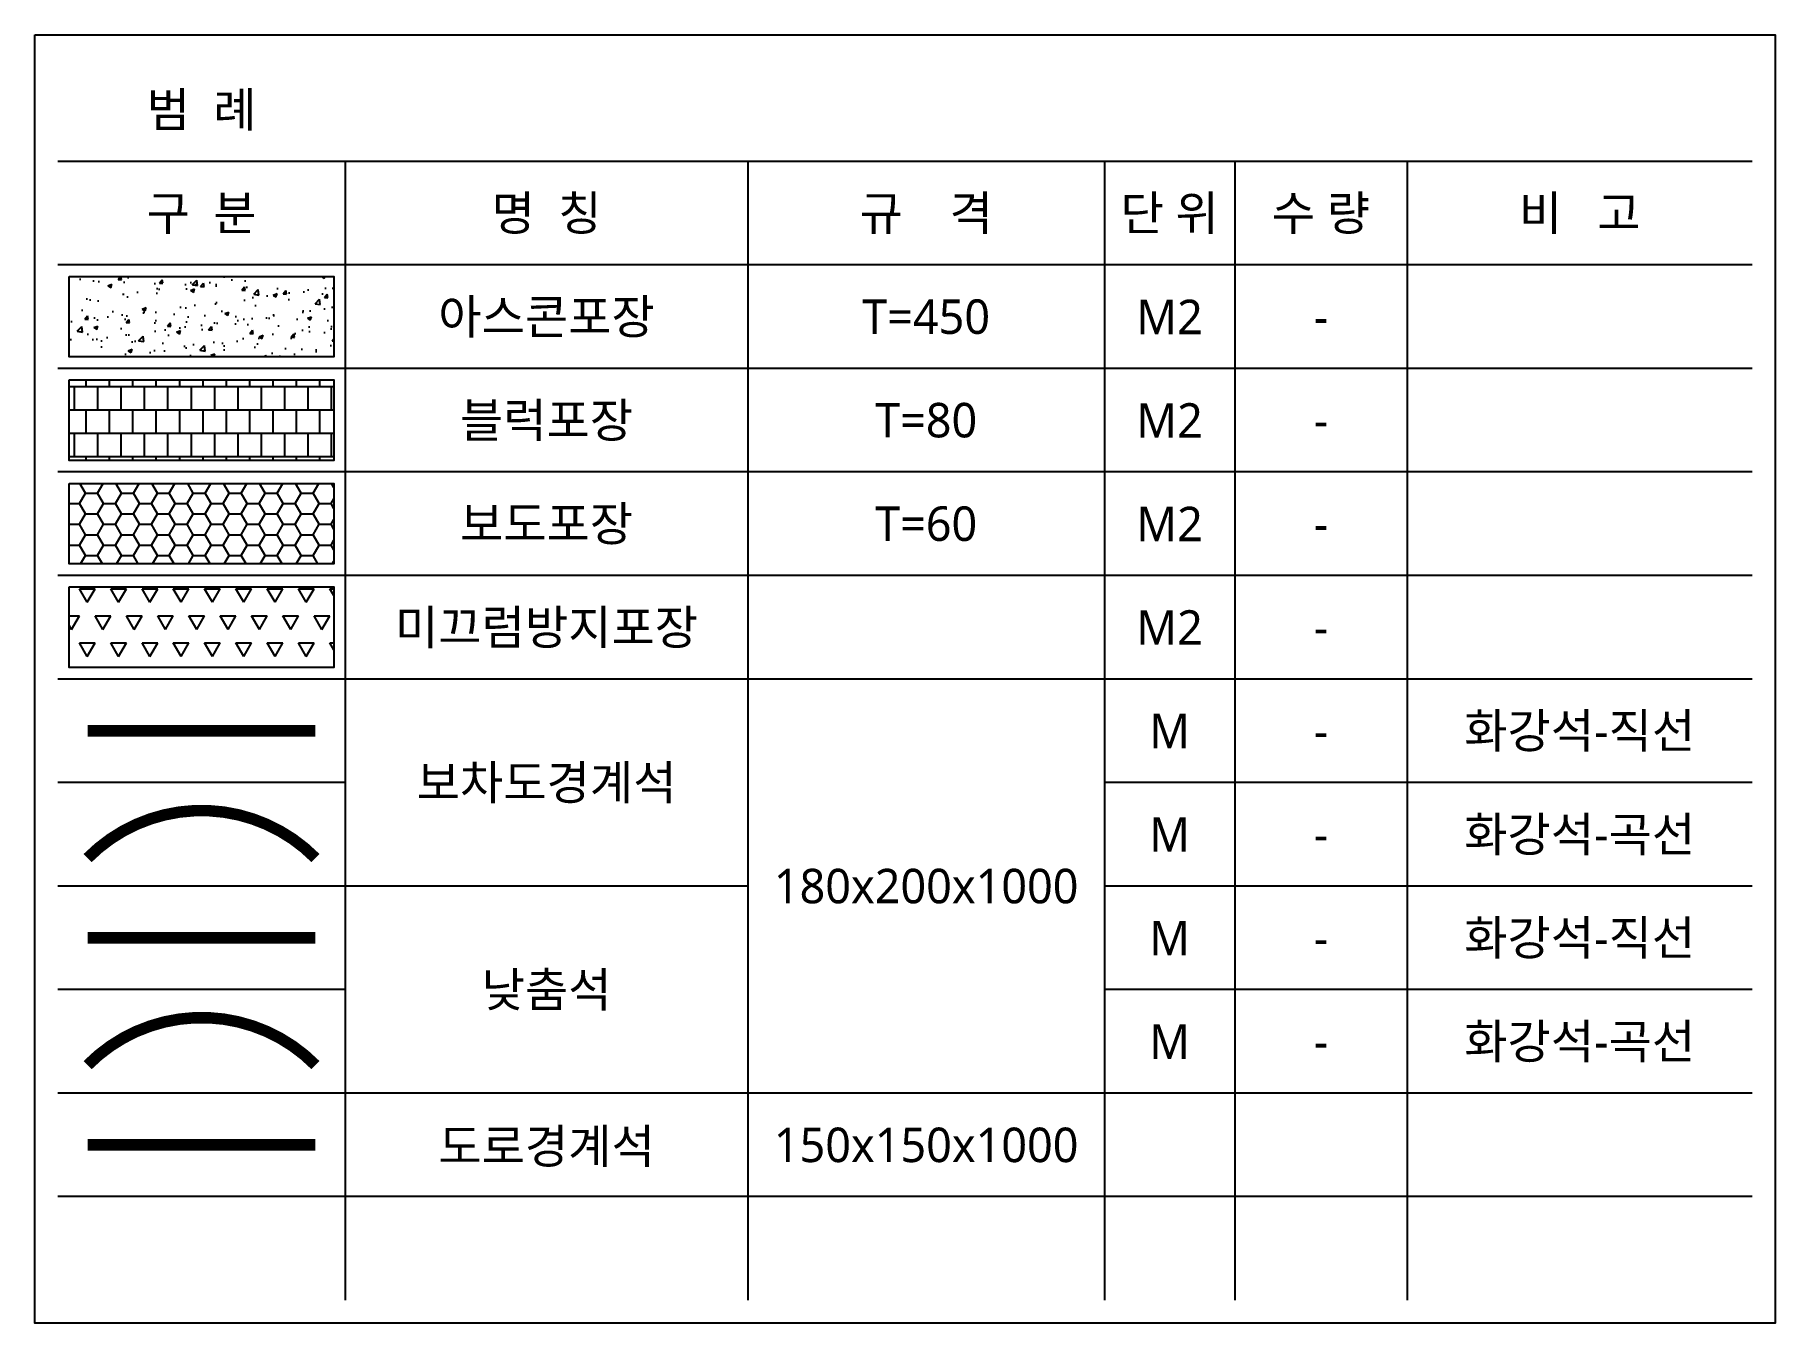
# Model space of a CAD drawing. Header units: millimetres. Extents: x 2270 to 68659, y 977 to 17827.
# Drawn here: x 51332 to 58899, y 12227 to 17827 of the extents above; entities that cross this region are included whole.
import ezdxf
from ezdxf.enums import TextEntityAlignment as Align

# ---------------------------------------------------------------- set-up
doc = ezdxf.new("R2010")
doc.units = ezdxf.units.MM
doc.set_wipeout_variables(frame=1)
for name, pattern in [('-HID', [2.5, 1.5, -1]), ('ACAD_ISO04W100', [30.5, 24, -3, 0.5, -3]), ('CENTER', [50.8, 31.75, -6.35, 6.35, -6.35])]:
    doc.linetypes.add(name, pattern=pattern)
for name, color, linetype in [('C-포장-미끄럼방지포장-SO', 230, 'Continuous'), ('C-포장-범례-SO', 7, 'Continuous'), ('C-포장-보도턱낮춤-180X200(곡선)-SO', 1, 'ACAD_ISO04W100'), ('C-포장-보도턱낮춤-180X200(직선)-SO', 1, 'ACAD_ISO04W100'), ('C-포장-보차도경계석180X200(곡선)-SO', 6, 'Continuous'), ('C-포장-보차도경계석180X200(직선)-SO', 90, 'ACAD_ISO04W100'), ('C-포장-아스콘(일반)-SO', 230, 'Continuous'), ('C-포장-인조화강석블럭(일반)-SO', 120, 'Continuous')]:
    doc.layers.add(name, color=color, linetype=linetype)
doc.styles.add('맑은 고딕', font='malgun.ttf')

msp = doc.modelspace()

# ---------------------------------------------------------------- wipeouts: each hides what was drawn before it
msp.add_wipeout([(51432.2, 17727), (58799.1, 17727), (58799.1, 12327), (51432.2, 12327)]).dxf.layer = 'C-포장-범례-SO'

# ---------------------------------------------------------------- next in the draw order: hatches: boundary and pattern name
at = {"layer": 'C-포장-미끄럼방지포장-SO'}
h = msp.add_hatch(dxfattribs=at)
h.set_pattern_fill('TRIANG', color=1, scale=14.285714)
h.set_pattern_definition([(60, (-185408.27, -21052.41), (-68.035714, 117.841314), [68.035714, -68.035714]), (120, (-185408.27, -21052.41), (-136.07143, 8e-08), [68.035714, -68.035714]), (0, (-185442.29, -20993.49), (68.035714, 117.841314), [68.035714, -68.035714])])
h.paths.add_polyline_path([(52632.2, 15077), (52632.2, 15427), (51482.2, 15427), (51482.2, 15077)])
at = {"layer": 'C-포장-아스콘(일반)-SO'}
h = msp.add_hatch(dxfattribs=at)
h.set_pattern_fill('AR-CONC', color=4, scale=25)
h.set_pattern_definition([(50, (-62666.33, -130307.19), (179.31505, -15.68803), [18.75, -206.25]), (355, (-62666.33, -130307.19), (-34.68783, 188.04803), [15, -165]), (100.45144, (-62651.39, -130308.5), (144.62721, 172.36), [15.93505, -175.28553]), (46.1842, (-62666.33, -130257.19), (266.81033, -41.37982), [28.125, -309.375]), (96.63564, (-62644.1, -130260.64), (233.6655, 243.52965), [23.9026, -262.92844]), (351.18416, (-62666.33, -130257.2), (233.6655, 243.52965), [22.5, -247.5]), (21, (-62641.33, -130269.69), (149.22676, -100.65472), [18.75, -206.25]), (326, (-62641.33, -130269.69), (60.82883, 181.28751), [15, -165]), (71.45144, (-62628.9, -130278.07), (210.0556, 80.63279), [15.93505, -175.28553]), (37.5, (-62666.33, -130307.19), (3.039964, 83.223463), [0, -163, 0, -167.5, 0, -165.625]), (7.5, (-62666.33, -130307.19), (65.767384, 98.60293), [0, -95.5, 0, -159.25, 0, -63.125]), (327.5, (-62722.08, -130307.19), (133.45561, -5.638718), [0, -62.5, 0, -195, 0, -258.75]), (317.5, (-62747.08, -130307.19), (145.79654, 25.026246), [0, -81.25, 0, -129.5, 0, -183.75])])
h.paths.add_polyline_path([(52632.2, 16427), (52632.2, 16777), (51482.2, 16777), (51482.2, 16427)])
at = {"layer": 'C-포장-인조화강석블럭(일반)-SO'}
h = msp.add_hatch(dxfattribs=at)
h.set_pattern_fill('AR-B88', color=40, scale=0.5, style=0)
h.set_pattern_definition([(0, (-110140.85, -80322.56), (0, 101.6), []), (90, (-110140.85, -80322.555), (-50.8, 101.6), [101.6, -101.6])])
h.paths.add_polyline_path([(52632.2, 15977), (52632.2, 16327), (51482.2, 16327), (51482.2, 15977)])
h = msp.add_hatch(dxfattribs=at)
h.set_pattern_fill('HONEY', color=120, scale=416.666704, style=0)
h.set_pattern_definition([(0, (-62666.33, -130307.187), (78.125007, 45.105494), [52.083338, -104.166676]), (120, (-62666.33, -130307.187), (-78.125007, 45.105494), [52.083338, -104.166676]), (60, (-62666.33, -130307.187), (2e-14, 90.210988), [-104.166676, 52.083338])])
h.paths.add_polyline_path([(52632.2, 15527), (52632.2, 15877), (51482.2, 15877), (51482.2, 15527)])

# ---------------------------------------------------------------- next in the draw order: linework, layer by layer
at = {"layer": 'C-포장-미끄럼방지포장-SO', "color": 1}
msp.add_lwpolyline([(51482.2, 15427), (52632.2, 15427), (52632.2, 15077), (51482.2, 15077)], close=True, dxfattribs=at)
at = {"layer": 'C-포장-범례-SO'}
for p, q in [((58799.1, 16377), (51432.2, 16377)), ((58799.1, 15927), (51432.2, 15927)), ((58799.1, 15477), (51432.2, 15477)), ((58799.1, 15027), (51432.2, 15027)), ((52682.2, 14577), (51432.2, 14577)), ((58799.1, 14577), (55983.3, 14577)), ((54432.2, 14127), (51432.2, 14127)), ((58799.1, 14127), (55983.3, 14127)), ((52682.2, 13677), (51432.2, 13677)), ((58799.1, 13677), (55983.3, 13677)), ((58799.1, 13227), (51432.2, 13227)), ((58799.1, 12777), (51432.2, 12777))]:
    msp.add_line(p, q, dxfattribs=at)
for points in [[(58799.1, 17277), (51432.2, 17277)], [(52682.2, 17277), (52682.2, 12327)], [(54432.2, 17277), (54432.2, 12327)], [(55983.3, 17277), (55983.3, 12327)], [(56549.1, 17277), (56549.1, 12327)], [(57299.1, 17277), (57299.1, 12327)], [(58799.1, 16827), (51432.2, 16827)]]:
    msp.add_lwpolyline(points, dxfattribs=at)
at = {"layer": 'C-포장-보도턱낮춤-180X200(곡선)-SO', "color": 4, "linetype": 'ByBlock', "ltscale": 15, "const_width": 50}
msp.add_lwpolyline([(51562, 13348.7, -0.417179), (52552.4, 13348.7, -0.296213)], format="xyb", dxfattribs=at)
at = {"layer": 'C-포장-보도턱낮춤-180X200(직선)-SO', "color": 201, "linetype": 'ByBlock', "ltscale": 8, "const_width": 50}
msp.add_lwpolyline([(52552.4, 13902), (51562, 13902)], dxfattribs=at)
at = {"layer": 'C-포장-보차도경계석180X200(곡선)-SO', "color": 6, "linetype": 'CENTER', "ltscale": 5, "const_width": 50}
msp.add_lwpolyline([(51562, 14248.7, -0.417179), (52552.4, 14248.7, -0.296213)], format="xyb", dxfattribs=at)
at = {"layer": 'C-포장-보차도경계석180X200(직선)-SO', "color": 3, "linetype": 'CENTER', "ltscale": 5, "const_width": 50}
msp.add_lwpolyline([(52552.4, 14802), (51562, 14802)], dxfattribs=at)
at = {"layer": 'C-포장-보차도경계석180X200(직선)-SO', "color": 5, "linetype": '-HID', "ltscale": 100, "const_width": 50}
msp.add_lwpolyline([(52552.4, 13002), (51562, 13002)], dxfattribs=at)
at = {"layer": 'C-포장-아스콘(일반)-SO', "color": 4}
msp.add_lwpolyline([(51482.2, 16777), (52632.2, 16777), (52632.2, 16427), (51482.2, 16427)], close=True, dxfattribs=at)
at = {"layer": 'C-포장-인조화강석블럭(일반)-SO', "color": 40}
msp.add_lwpolyline([(51482.2, 16327), (52632.2, 16327), (52632.2, 15977), (51482.2, 15977)], close=True, dxfattribs=at)
at = {"layer": 'C-포장-인조화강석블럭(일반)-SO', "color": 120}
msp.add_lwpolyline([(51482.2, 15877), (52632.2, 15877), (52632.2, 15527), (51482.2, 15527)], close=True, dxfattribs=at)
at = {"layer": 'Defpoints'}
msp.add_lwpolyline([(51332.2, 17827), (58899.1, 17827), (58899.1, 12227), (51332.2, 12227)], close=True, dxfattribs=at)

# ---------------------------------------------------------------- next in the draw order: texts
at = {"layer": 'C-포장-범례-SO', "style": '맑은 고딕'}
for s, p in [('범  례', (52057.2, 17502)), ('구  분', (52057.2, 17052)), ('명  칭', (53557.2, 17052)), ('규    격', (55207.7, 17052)), ('단 위', (56266.2, 17052)), ('수 량', (56924.1, 17052)), ('비   고', (58049.1, 17052)), ('아스콘포장', (53557.2, 16602)), ('T=450', (55207.7, 16602.1)), ('M2', (56266.2, 16600.8)), ('-', (56924.1, 16602)), ('미끄럼방지포장', (53557.2, 15252)), ('M2', (56266.2, 15250.8)), ('-', (56924.1, 15252)), ('M', (56266.2, 14800.8)), ('화강석-직선', (58049.1, 14802)), ('-', (56924.1, 14802)), ('보차도경계석', (53557.2, 14577)), ('M', (56266.2, 14350.8)), ('화강석-곡선', (58049.1, 14352)), ('-', (56924.1, 14352)), ('180x200x1000', (55207.7, 14127)), ('M', (56266.2, 13900.8)), ('화강석-직선', (58049.1, 13902)), ('-', (56924.1, 13902)), ('낮춤석', (53557.2, 13677)), ('화강석-곡선', (58049.1, 13452)), ('M', (56266.2, 13450.8)), ('-', (56924.1, 13452)), ('도로경계석', (53557.2, 12996.3)), ('150x150x1000', (55207.7, 13002))]:
    msp.add_text(s, height=150, dxfattribs=at).set_placement(p, align=Align.MIDDLE_CENTER)
at = {"layer": 'C-포장-범례-SO', "color": 7, "style": '맑은 고딕'}
for s, p in [('블럭포장', (53557.2, 16152)), ('T=80', (55207.7, 16152.1)), ('M2', (56266.2, 16150.8)), ('-', (56924.1, 16152)), ('보도포장', (53557.2, 15702)), ('T=60', (55207.7, 15702.1)), ('M2', (56266.2, 15700.8)), ('-', (56924.1, 15702))]:
    msp.add_text(s, height=150, dxfattribs=at).set_placement(p, align=Align.MIDDLE_CENTER)

doc.saveas('drawing.dxf')
